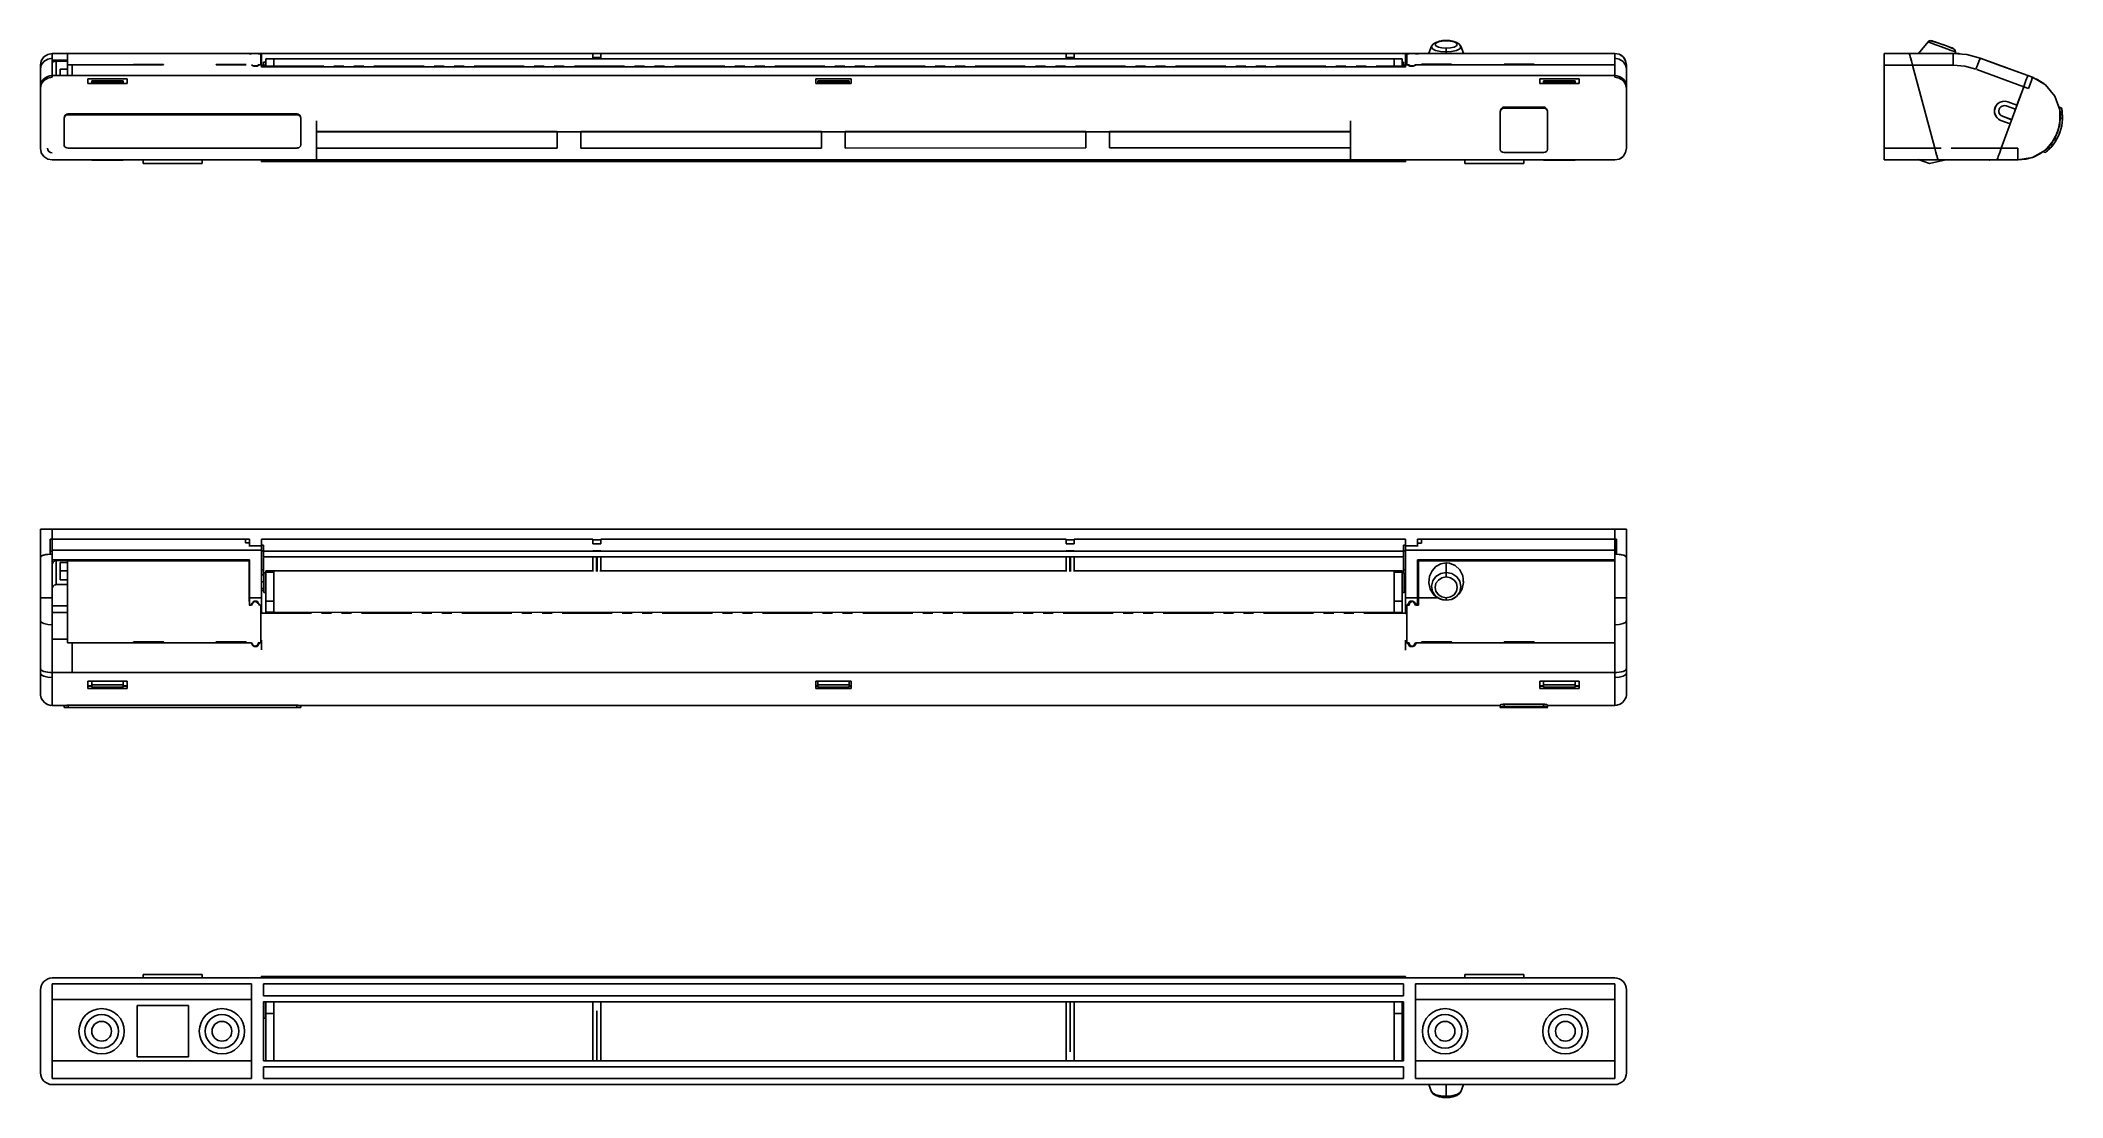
# Model space of a CAD drawing. Extents: x 25 to 282, y 39 to 173.
import ezdxf

# ---------------------------------------------------------------- set-up
doc = ezdxf.new("R2010")
doc.units = 0
doc.header["$MEASUREMENT"] = 0
doc.linetypes.add('PHANTOM', pattern=[12.7, 6.35, -1.27, 1.27, -1.27, 1.27, -1.27])
doc.layers.get('0').update_dxf_attribs({"linetype": 'CONTINUOUS'})

msp = doc.modelspace()

# ---------------------------------------------------------------- linework, layer by layer
at = {"color": 7, "linetype": 'CONTINUOUS'}
for p, q in [((201.76, 172.41), (201.4, 171.51)), ((205.81, 171.51), (205.46, 172.41)), ((264.67, 172.95), (263.45, 171.48)), ((264.7, 172.94), (264.64, 172.96)), ((25.46, 167.28), (25.46, 169.49)), ((26.96, 171.5), (26.96, 171.5)), ((26.96, 170.66), (26.96, 171.5)), ((51.96, 171.5), (26.96, 171.5)), ((26.96, 168.69), (26.96, 170.9)), ((26.96, 170.31), (26.96, 170.66)), ((28.89, 170.66), (26.96, 170.66)), ((26.96, 170.31), (26.96, 168.68)), ((27.96, 169.51), (28.89, 169.51)), ((27.96, 169.51), (27.96, 168.69)), ((27.96, 168.69), (27.96, 169.5)), ((51.89, 171.5), (28.89, 171.5)), ((28.89, 170.06), (28.89, 170.9)), ((28.89, 170.06), (28.89, 168.69)), ((29.46, 168.69), (29.46, 170.06)), ((41.04, 170.11), (37.24, 170.11)), ((37.24, 170.11), (37.24, 170.06)), ((37.24, 170.06), (37.24, 170.11)), ((41.04, 170.06), (37.24, 170.06)), ((41.04, 170.06), (41.04, 170.11)), ((51.54, 170.11), (47.74, 170.11)), ((47.74, 170.06), (47.74, 170.11)), ((51.54, 170.06), (47.74, 170.06)), ((51.89, 171.5), (51.89, 171.5)), ((51.89, 171.5), (51.89, 171.46)), ((52.21, 171.46), (51.89, 171.46)), ((53.46, 171.5), (51.96, 171.5)), ((51.96, 171.46), (52.21, 171.46)), ((52.21, 171.46), (52.44, 171.48)), ((52.21, 170.06), (52.5, 169.89)), ((52.5, 171.49), (52.5, 171.49)), ((52.92, 171.49), (52.5, 171.49)), ((52.5, 169.89), (52.92, 169.89)), ((52.92, 171.49), (53.21, 171.46)), ((52.92, 171.49), (52.92, 171.48)), ((53.21, 170.06), (52.92, 169.89)), ((53.39, 171.46), (53.07, 171.46)), ((53.39, 170.06), (53.07, 170.06)), ((53.21, 171.46), (53.21, 171.46)), ((53.21, 171.46), (53.46, 171.46)), ((53.21, 170.06), (53.46, 170.06)), ((53.39, 171.46), (53.39, 170.9)), ((53.39, 170), (53.39, 171.46)), ((53.39, 170.9), (53.39, 170.06)), ((53.39, 170.06), (53.39, 170.06)), ((53.46, 171.5), (53.46, 171.5)), ((53.46, 171.24), (53.46, 171.5)), ((95.46, 171.5), (53.46, 171.5)), ((53.46, 171.46), (53.46, 169.8)), ((53.46, 170.06), (53.46, 169.74)), ((53.46, 169.8), (53.46, 170.06)), ((198.46, 169.8), (53.46, 169.8)), ((54.02, 170.37), (53.71, 170.37)), ((53.71, 170), (53.71, 170.37)), ((53.71, 170), (53.71, 169.8)), ((55.02, 170.83), (54.02, 170.83)), ((54.02, 169.8), (54.02, 169.88)), ((197.02, 170.83), (55.02, 170.83)), ((95.46, 171.5), (95.46, 171)), ((96.46, 171.5), (95.46, 171.5)), ((95.46, 170.83), (95.46, 171)), ((96.46, 171), (96.46, 171.5)), ((155.46, 171.5), (96.46, 171.5)), ((96.46, 170.83), (96.46, 171)), ((155.46, 171.5), (155.46, 171)), ((156.46, 171.5), (155.46, 171.5)), ((155.46, 170.83), (155.46, 171)), ((156.46, 171), (156.46, 171.5)), ((198.46, 171.5), (156.46, 171.5)), ((156.46, 170.83), (156.46, 171)), ((198.02, 170.83), (197.02, 170.83)), ((198.21, 170.37), (198.02, 170.37)), ((198.02, 169.88), (198.02, 169.8)), ((198.21, 170), (198.21, 170.37)), ((198.21, 169.8), (198.21, 170)), ((198.46, 171.5), (199.96, 171.5)), ((198.71, 171.46), (198.46, 171.46)), ((198.46, 170), (198.46, 171.46)), ((198.46, 169.74), (198.46, 170.07)), ((198.46, 170.07), (198.71, 170.07)), ((198.61, 171.46), (198.93, 171.46)), ((198.61, 170.9), (198.61, 170.07)), ((198.61, 170.07), (198.93, 170.07)), ((198.71, 171.46), (199, 171.49)), ((198.71, 171.46), (198.71, 171.46)), ((198.71, 170.07), (199, 169.89)), ((198.93, 170.07), (198.93, 169.94)), ((199, 171.49), (199, 171.48)), ((199, 171.49), (199.42, 171.49)), ((199, 169.89), (199.42, 169.89)), ((199.42, 171.49), (199.42, 171.49)), ((199.71, 170.07), (199.42, 169.89)), ((199.71, 171.46), (199.47, 171.49)), ((199.96, 171.46), (199.71, 171.46)), ((199.71, 170.07), (224.96, 170.07)), ((199.79, 171.46), (200.11, 171.46)), ((199.79, 170.07), (200.46, 170.07)), ((199.96, 171.5), (199.96, 171.5)), ((199.96, 171.5), (199.96, 171.46)), ((199.96, 171.5), (200.11, 171.5)), ((202.52, 171.5), (200.11, 171.5)), ((200.46, 170.12), (204.26, 170.12)), ((200.46, 170.07), (200.46, 170.12)), ((204.25, 170.07), (204.26, 170.12)), ((204.26, 170.12), (204.26, 170.07)), ((224.96, 171.5), (204.69, 171.5)), ((210.96, 170.12), (214.76, 170.12)), ((210.96, 170.07), (210.96, 170.12)), ((214.75, 170.07), (214.76, 170.12)), ((214.76, 170.12), (214.76, 170.07)), ((214.76, 170.07), (224.96, 170.07)), ((224.96, 171.5), (224.96, 171.5)), ((224.96, 170.07), (224.96, 170.9)), ((224.96, 170.9), (224.96, 170.07)), ((226.46, 170), (226.46, 159.5)), ((226.46, 170), (226.46, 167.53)), ((259.11, 170), (259.11, 171.5)), ((259.11, 171.5), (260.41, 171.5)), ((259.11, 159.5), (259.11, 170)), ((260.41, 171.5), (260.41, 171.48)), ((260.41, 171.48), (262.31, 171.48)), ((262.31, 171.5), (261.79, 171.5)), ((261.79, 171.5), (261.79, 171.5)), ((261.79, 171.5), (262.92, 171.5)), ((263, 171.5), (262.31, 171.5)), ((262.71, 170), (265.52, 159.5)), ((267.84, 171.5), (263, 171.5)), ((263.01, 171.5), (263.01, 171.5)), ((267.84, 171.5), (263.17, 171.5)), ((263.17, 171.5), (263.47, 171.5)), ((268.24, 171.49), (268.24, 171.49)), ((268.75, 171.46), (268.37, 171.48)), ((268.75, 171.46), (268.75, 171.46)), ((268.75, 171.46), (268.75, 171.46)), ((268.76, 171.46), (268.76, 171.46)), ((268.76, 171.46), (268.76, 171.46)), ((277.31, 168.69), (271.26, 170.9)), ((273.41, 170.12), (271.26, 170.9)), ((271.26, 170.9), (273.41, 170.12)), ((271.26, 170.9), (273.55, 170.07)), ((271.26, 170.9), (273.55, 170.06)), ((273.41, 170.12), (273.55, 170.07)), ((273.41, 170.12), (273.41, 170.12)), ((273.55, 170.07), (273.41, 170.12)), ((273.41, 170.12), (273.41, 170.12)), ((273.41, 170.12), (273.41, 170.12)), ((273.41, 170.12), (273.41, 170.12)), ((273.41, 170.11), (273.41, 170.11)), ((273.41, 170.11), (273.41, 170.11)), ((274.45, 169.74), (273.55, 170.07)), ((277.31, 168.7), (273.55, 170.07)), ((273.55, 170.06), (273.55, 170.06)), ((273.55, 170.06), (274.02, 169.89)), ((273.55, 170.06), (274.02, 169.89)), ((273.55, 170.06), (273.55, 170.06)), ((273.55, 170.06), (273.55, 170.06)), ((273.55, 170.06), (273.55, 170.06)), ((273.55, 170.06), (273.55, 170.06)), ((273.95, 169.92), (274.02, 169.89)), ((273.96, 169.91), (274.44, 169.74)), ((274.02, 169.89), (274.02, 169.89)), ((274.02, 169.89), (274.02, 169.89)), ((25.46, 167.06), (25.46, 167.28)), ((26.96, 168.69), (224.96, 168.7)), ((29.46, 168.69), (26.96, 168.69)), ((224.96, 168.7), (29.46, 168.69)), ((31.46, 168.28), (36.46, 168.28)), ((31.46, 167.7), (31.46, 168.28)), ((31.46, 168.28), (31.46, 167.7)), ((36.46, 167.7), (31.46, 167.7)), ((35.96, 168.03), (31.96, 168.03)), ((31.96, 167.86), (31.96, 168.03)), ((31.96, 167.7), (31.96, 167.86)), ((31.96, 167.86), (35.96, 167.86)), ((35.96, 167.86), (35.96, 168.03)), ((35.96, 167.7), (35.96, 168.03)), ((35.96, 167.86), (35.96, 167.7)), ((36.46, 168.28), (36.46, 167.7)), ((123.71, 168.28), (128.21, 168.28)), ((123.71, 167.7), (123.71, 168.28)), ((123.71, 168.28), (123.71, 167.7)), ((128.21, 167.7), (123.71, 167.7)), ((127.96, 168.03), (123.96, 168.03)), ((123.96, 167.86), (123.96, 168.03)), ((123.96, 167.7), (123.96, 167.86)), ((123.96, 167.86), (127.96, 167.86)), ((127.96, 167.86), (127.96, 168.03)), ((127.96, 167.7), (127.96, 168.03)), ((127.96, 167.86), (127.96, 167.7)), ((128.21, 168.28), (128.21, 167.7)), ((215.46, 168.28), (220.46, 168.28)), ((215.46, 167.7), (215.46, 168.28)), ((215.46, 167.7), (215.46, 168.28)), ((220.46, 167.7), (215.46, 167.7)), ((215.96, 168.04), (219.96, 168.04)), ((215.96, 167.86), (215.96, 168.04)), ((215.96, 167.7), (215.96, 167.86)), ((219.96, 167.86), (215.96, 167.86)), ((219.96, 168.04), (219.96, 167.7)), ((219.96, 167.86), (219.96, 168.04)), ((219.96, 167.7), (219.96, 167.86)), ((220.46, 168.28), (220.46, 167.7)), ((226.46, 159.5), (226.46, 167.29)), ((226.46, 167.29), (226.46, 159.5)), ((273.96, 159.5), (276.8, 167.28)), ((276.8, 167.28), (275.94, 164.93)), ((277.31, 168.7), (277.31, 168.69)), ((277.31, 168.7), (277.92, 168.48)), ((277.31, 168.69), (277.31, 168.7)), ((277.31, 168.69), (277.31, 168.69)), ((278.38, 168.28), (279.34, 167.7)), ((278.38, 168.28), (278.38, 168.28)), ((279.34, 167.7), (278.38, 168.28)), ((278.38, 168.28), (279.34, 167.7)), ((278.38, 168.28), (278.38, 168.28)), ((279.34, 167.7), (278.38, 168.28)), ((278.38, 168.28), (279.34, 167.7)), ((278.38, 168.28), (278.38, 168.28)), ((279.34, 167.7), (278.38, 168.28)), ((279.34, 167.7), (279.34, 167.7)), ((279.34, 167.7), (279.34, 167.7)), ((279.34, 167.7), (279.34, 167.7)), ((210.46, 164.11), (210.46, 164.02)), ((210.96, 164.69), (215.96, 164.69)), ((215.96, 164.58), (210.96, 164.58)), ((216.46, 164.11), (216.46, 164.02)), ((274.58, 164.85), (275.75, 164.42)), ((275.94, 164.93), (274.77, 165.36)), ((281.32, 164.69), (281.32, 164.69)), ((281.6, 164.58), (281.32, 164.69)), ((281.32, 164.69), (281.6, 164.58)), ((281.43, 163.82), (281.43, 164.11)), ((281.6, 164.58), (281.6, 164.58)), ((281.69, 164.02), (281.69, 163.73)), ((281.69, 164.02), (281.69, 163.73)), ((28.46, 163.3), (28.46, 163.21)), ((28.96, 163.83), (57.96, 163.83)), ((57.96, 163.74), (28.96, 163.74)), ((58.46, 163.21), (58.46, 163.3)), ((60.46, 161.57), (60.46, 161.59)), ((60.46, 161.59), (90.96, 161.59)), ((60.46, 161.57), (60.46, 159.51)), ((60.46, 161.57), (90.96, 161.57)), ((62.21, 161.59), (62.21, 161.57)), ((62.21, 161.57), (62.21, 161.59)), ((90.96, 161.59), (90.96, 161.57)), ((90.96, 161.57), (93.96, 161.57)), ((90.96, 161.57), (93.96, 161.57)), ((90.96, 161.57), (90.96, 161.57)), ((90.96, 159.51), (90.96, 161.57)), ((93.96, 161.59), (124.46, 161.59)), ((93.96, 161.57), (93.96, 161.59)), ((93.96, 161.57), (93.96, 161.59)), ((93.96, 161.57), (93.96, 159.51)), ((93.96, 161.57), (93.96, 159.51)), ((93.96, 161.57), (93.96, 161.57)), ((93.96, 161.57), (124.46, 161.57)), ((124.46, 161.59), (124.46, 161.57)), ((124.46, 161.57), (127.46, 161.57)), ((124.46, 161.57), (127.46, 161.57)), ((124.46, 161.57), (124.46, 161.57)), ((124.46, 159.51), (124.46, 161.57)), ((127.46, 161.59), (157.96, 161.59)), ((127.46, 161.57), (127.46, 161.59)), ((127.46, 161.57), (127.46, 161.59)), ((127.46, 161.57), (127.46, 159.51)), ((127.46, 161.57), (127.46, 159.51)), ((127.46, 161.57), (127.46, 161.57)), ((157.96, 161.57), (127.46, 161.57)), ((128.96, 161.57), (128.96, 161.59)), ((129.15, 161.59), (129.14, 161.57)), ((131.71, 161.59), (131.71, 161.57)), ((131.71, 161.59), (131.71, 161.57)), ((142.71, 161.59), (142.71, 161.57)), ((142.71, 161.59), (142.71, 161.57)), ((157.96, 161.59), (157.96, 161.57)), ((157.96, 161.57), (160.96, 161.57)), ((157.96, 161.57), (160.96, 161.57)), ((157.96, 161.57), (157.96, 161.57)), ((157.96, 159.52), (157.96, 161.57)), ((160.96, 161.59), (191.46, 161.59)), ((160.96, 161.57), (160.96, 161.59)), ((160.96, 161.57), (160.96, 161.59)), ((160.96, 161.57), (160.96, 159.52)), ((160.96, 161.57), (160.96, 159.52)), ((160.96, 161.57), (160.96, 161.57)), ((191.46, 161.57), (160.96, 161.57)), ((275.08, 162.58), (273.91, 163.01)), ((273.91, 163.01), (275.08, 162.58)), ((275.08, 162.58), (273.96, 159.5)), ((275.27, 163.1), (274.1, 163.53)), ((275.27, 163.1), (274.1, 163.53)), ((274.1, 163.53), (275.18, 163.14)), ((275.27, 163.11), (274.1, 163.53)), ((275.18, 163.14), (275.18, 163.14)), ((275.18, 163.14), (275.27, 163.11)), ((275.18, 163.14), (275.18, 163.14)), ((281.45, 163.83), (281.45, 163.83)), ((281.71, 163.74), (281.45, 163.83)), ((281.45, 163.83), (281.71, 163.74)), ((281.71, 163.74), (281.71, 163.74)), ((28.96, 159.51), (57.96, 159.51)), ((58.46, 160.01), (58.46, 159.92)), ((60.46, 159.51), (60.46, 158.99)), ((60.46, 159.51), (90.96, 159.51)), ((93.96, 159.51), (124.46, 159.51)), ((127.46, 159.51), (157.96, 159.52)), ((160.96, 159.52), (191.46, 159.52)), ((210.96, 158.95), (215.96, 158.95)), ((216.46, 159.42), (216.46, 159.32)), ((259.11, 158), (259.11, 159.5)), ((279.55, 158.95), (279.27, 159.05)), ((279.78, 159.48), (279.91, 159.63)), ((279.78, 159.48), (279.78, 159.48)), ((279.79, 159.48), (279.79, 159.48)), ((279.79, 159.48), (279.79, 159.48)), ((279.91, 159.61), (280.17, 159.51)), ((279.96, 159.3), (279.96, 159.3)), ((280.15, 159.53), (279.98, 159.32)), ((280.15, 159.53), (279.98, 159.32)), ((280.17, 159.51), (280.17, 159.51)), ((26.96, 158), (27.21, 158)), ((26.96, 158), (26.96, 158)), ((27.21, 158), (26.96, 158)), ((26.96, 158), (31.96, 158)), ((27.21, 158), (31.43, 158)), ((27.21, 158), (60.46, 158)), ((31.96, 158), (27.21, 158)), ((27.21, 158), (27.21, 158)), ((31.46, 158), (31.46, 158)), ((31.46, 158), (31.96, 158)), ((31.46, 158), (36.46, 158)), ((35.96, 157.96), (31.96, 157.96)), ((35.96, 157.96), (35.96, 158)), ((35.96, 157.96), (35.96, 158)), ((215.96, 158), (35.96, 158)), ((35.96, 158), (36.46, 158)), ((35.96, 158), (38.46, 158)), ((36.46, 158), (36.46, 158)), ((36.48, 158), (60.46, 158)), ((38.46, 157.54), (38.46, 158)), ((45.96, 157.54), (38.46, 157.54)), ((45.96, 158), (45.96, 158)), ((45.96, 158), (45.96, 157.54)), ((45.96, 158), (45.96, 157.54)), ((45.96, 158), (51.96, 158)), ((51.96, 158), (51.96, 158)), ((51.96, 158), (53.46, 158)), ((51.96, 158), (51.96, 158)), ((53.46, 158), (53.46, 158)), ((53.46, 157.79), (198.46, 157.79)), ((191.46, 158), (60.46, 158)), ((60.46, 158), (60.46, 158)), ((60.46, 158), (191.46, 158)), ((191.46, 158), (215.46, 158)), ((191.46, 158), (224.71, 158)), ((191.46, 158), (191.46, 158)), ((198.46, 158), (198.46, 158)), ((198.46, 158), (198.46, 158)), ((198.46, 158), (198.46, 157.84)), ((198.46, 158), (199.96, 158)), ((199.96, 158), (199.96, 158)), ((199.96, 158), (199.96, 158)), ((199.96, 158), (205.96, 158)), ((213.46, 158), (205.96, 158)), ((205.96, 157.54), (205.96, 158)), ((205.96, 157.54), (213.46, 157.54)), ((213.46, 158), (213.46, 158)), ((213.46, 158), (213.46, 157.54)), ((213.46, 157.54), (213.46, 158)), ((213.46, 158), (215.96, 158)), ((215.46, 158), (215.96, 158)), ((220.46, 158), (215.46, 158)), ((215.46, 158), (215.46, 158)), ((215.96, 157.96), (219.96, 157.96)), ((219.96, 158), (219.96, 157.96)), ((219.96, 157.96), (219.96, 158)), ((224.71, 158), (219.96, 158)), ((219.96, 158), (220.46, 158)), ((219.96, 158), (224.96, 158)), ((220.46, 158), (224.96, 158)), ((220.46, 158), (220.46, 158)), ((224.96, 158), (224.71, 158)), ((224.71, 158), (224.96, 158)), ((224.71, 158), (224.71, 158)), ((224.96, 158), (224.71, 158)), ((224.96, 158), (224.96, 158)), ((263.22, 158), (259.11, 158)), ((265.92, 158.02), (263.22, 158.02)), ((263.22, 158.02), (263.22, 158)), ((263.43, 158.05), (264.84, 157.54)), ((264.84, 157.54), (266.94, 158)), ((265.41, 158), (265.92, 158)), ((265.92, 158), (270.22, 158)), ((270.22, 158), (273.42, 158)), ((270.22, 158), (270.22, 158)), ((272.34, 158), (272.44, 157.96)), ((272.44, 157.96), (272.53, 158)), ((273.42, 158), (276.07, 158)), ((25.46, 107.67), (25.46, 111.26)), ((25.46, 111.26), (26.96, 111.26)), ((26.96, 111.26), (224.96, 111.26)), ((224.96, 111.26), (226.46, 111.26)), ((226.46, 111.26), (226.46, 107.67)), ((25.46, 107.67), (25.46, 102.54)), ((26.96, 109.97), (26.71, 109.97)), ((26.71, 109.97), (26.71, 108.07)), ((26.71, 108.47), (26.96, 108.47)), ((26.96, 108.59), (26.96, 109.97)), ((51.96, 109.97), (26.96, 109.97)), ((26.96, 108.07), (26.96, 108.59)), ((53.46, 108.59), (26.96, 108.59)), ((51.46, 109.97), (51.46, 109.49)), ((51.46, 109.97), (51.46, 109.49)), ((51.96, 109.49), (51.46, 109.49)), ((51.96, 109.11), (51.96, 109.97)), ((53.46, 109.11), (51.96, 109.11)), ((51.96, 109.04), (51.96, 109.11)), ((95.46, 109.97), (53.46, 109.97)), ((53.46, 109.97), (53.46, 109.11)), ((53.46, 109.02), (53.46, 109.49)), ((53.46, 109.11), (53.46, 108.51)), ((53.46, 109.04), (53.46, 108.59)), ((53.46, 108.59), (53.46, 102.54)), ((53.46, 108.51), (53.71, 108.51)), ((53.71, 108.69), (53.71, 109.22)), ((53.71, 108.47), (53.71, 108.69)), ((53.71, 107.72), (53.71, 108.47)), ((95.46, 108.47), (53.71, 108.47)), ((198.21, 107.72), (53.71, 107.72)), ((95.46, 109.87), (95.46, 109.97)), ((95.46, 109.87), (95.46, 109.37)), ((95.46, 109.37), (96.46, 109.37)), ((96.46, 108.5), (95.46, 108.5)), ((95.46, 108.5), (95.46, 108.47)), ((96.46, 108.47), (95.46, 108.47)), ((95.46, 107.72), (95.46, 105.99)), ((155.46, 109.97), (96.46, 109.97)), ((96.46, 109.87), (96.46, 109.97)), ((96.46, 109.37), (96.46, 109.87)), ((96.46, 108.47), (96.46, 108.5)), ((155.46, 108.47), (96.46, 108.47)), ((96.46, 105.99), (96.46, 107.72)), ((155.46, 109.87), (155.46, 109.97)), ((155.46, 109.87), (155.46, 109.37)), ((155.46, 109.37), (156.46, 109.37)), ((156.46, 108.5), (155.46, 108.5)), ((155.46, 108.47), (155.46, 108.5)), ((156.46, 108.47), (155.46, 108.47)), ((155.46, 107.72), (155.46, 105.99)), ((156.46, 109.87), (156.46, 109.97)), ((198.46, 109.97), (156.46, 109.97)), ((156.46, 109.37), (156.46, 109.87)), ((156.46, 108.5), (156.46, 108.47)), ((198.21, 108.47), (156.46, 108.47)), ((156.46, 107.72), (156.46, 105.99)), ((198.21, 108.69), (198.21, 109.22)), ((198.21, 108.47), (198.21, 108.69)), ((198.46, 108.51), (198.21, 108.51)), ((198.21, 107.72), (198.21, 108.47)), ((198.46, 109.11), (198.46, 109.97)), ((198.46, 108.59), (198.46, 109.48)), ((198.46, 109.11), (198.46, 109.04)), ((199.96, 109.11), (198.46, 109.11)), ((198.46, 108.59), (224.96, 108.59)), ((198.46, 102.54), (198.46, 108.59)), ((199.96, 109.97), (199.96, 109.11)), ((224.96, 109.97), (199.96, 109.97)), ((199.96, 109.48), (200.46, 109.48)), ((199.96, 109.04), (199.96, 109.11)), ((200.46, 109.97), (200.46, 109.48)), ((224.96, 108.59), (224.96, 109.97)), ((224.96, 109.97), (225.21, 109.97)), ((224.96, 109.06), (224.96, 108.88)), ((224.96, 108.07), (224.96, 108.59)), ((224.96, 108.47), (225.21, 108.47)), ((225.21, 109.97), (225.21, 108.07)), ((226.46, 102.54), (226.46, 107.67)), ((226.46, 107.67), (226.46, 104.85)), ((26.96, 102.54), (26.96, 107.38)), ((26.96, 106.72), (26.96, 107.38)), ((51.96, 107.37), (26.96, 107.38)), ((26.96, 106.72), (26.96, 103.69)), ((27.96, 107.02), (28.89, 107.02)), ((27.96, 107.02), (27.96, 104.81)), ((27.96, 105.96), (27.96, 107.02)), ((27.96, 105.96), (27.96, 104.81)), ((28.89, 105.96), (27.96, 105.96)), ((28.89, 107.21), (28.89, 107.38)), ((51.89, 107.21), (28.89, 107.21)), ((28.89, 102.54), (28.89, 107.21)), ((51.89, 107.21), (51.89, 107.37)), ((51.89, 107.37), (51.89, 105.83)), ((51.89, 102.54), (51.89, 107.21)), ((51.96, 106.74), (51.89, 106.74)), ((51.96, 105.96), (51.89, 105.96)), ((51.96, 105.45), (51.89, 105.45)), ((51.96, 102.54), (51.96, 107.37)), ((53.46, 106.09), (53.71, 106.09)), ((53.77, 105.45), (53.46, 105.45)), ((53.71, 106.29), (53.71, 107.63)), ((53.71, 106.29), (53.71, 105.45)), ((54.02, 105.7), (53.77, 105.7)), ((55.02, 105.95), (54.02, 105.95)), ((54.02, 102.14), (54.02, 105.81)), ((95.55, 105.95), (55.02, 105.95)), ((55.02, 102.14), (55.02, 105.81)), ((55.02, 105.81), (55.02, 102.14)), ((155.55, 105.95), (96.36, 105.95)), ((197.02, 105.95), (156.36, 105.95)), ((198.02, 105.95), (197.02, 105.95)), ((197.02, 102.13), (197.02, 105.81)), ((197.02, 102.13), (197.02, 105.81)), ((198.02, 105.81), (198.02, 102.14)), ((198.27, 105.7), (198.02, 105.7)), ((198.21, 106.29), (198.21, 107.63)), ((198.21, 105.7), (198.21, 106.29)), ((198.21, 106.09), (198.46, 106.09)), ((198.46, 105.45), (198.27, 105.45)), ((199.96, 107.37), (224.96, 107.37)), ((199.96, 102.54), (199.96, 107.37)), ((199.96, 106.74), (199.96, 107.37)), ((199.96, 105.87), (199.96, 106.74)), ((199.96, 106.74), (200.11, 106.74)), ((199.96, 105.87), (199.96, 105.3)), ((200.11, 105.87), (199.96, 105.87)), ((200.11, 105.3), (199.96, 105.3)), ((200.11, 107.21), (200.11, 107.37)), ((224.96, 107.21), (200.11, 107.21)), ((200.11, 102.54), (200.11, 107.21)), ((224.96, 102.54), (224.96, 107.37)), ((224.96, 107.21), (224.96, 102.54)), ((26.96, 103.69), (26.96, 101.52)), ((28.89, 104.21), (27.46, 104.21)), ((27.96, 104.81), (28.89, 104.81)), ((51.89, 104.55), (51.96, 104.55)), ((51.89, 104.31), (51.89, 102.07)), ((53.46, 104.55), (53.77, 104.55)), ((53.46, 101.62), (53.46, 104.31)), ((53.77, 103.73), (53.46, 103.73)), ((53.46, 103.63), (53.46, 103.41)), ((53.46, 103.41), (53.46, 103.47)), ((53.46, 103.45), (53.77, 103.45)), ((53.77, 103.2), (54.02, 103.2)), ((198.02, 100.73), (198.03, 103)), ((198.03, 103.2), (198.28, 103.2)), ((198.27, 103.73), (198.27, 104.55)), ((198.27, 104.55), (198.46, 104.55)), ((198.46, 103.73), (198.27, 103.73)), ((198.28, 103.45), (198.46, 103.45)), ((199.96, 104.55), (200.11, 104.55)), ((199.96, 101.62), (199.96, 104.31)), ((226.46, 96.41), (226.46, 104.85)), ((26.96, 101.52), (26.96, 100.68)), ((26.96, 101.52), (28.89, 101.52)), ((26.96, 100.68), (26.96, 97.29)), ((28.89, 100.68), (26.96, 100.68)), ((52.21, 101.62), (51.89, 101.62)), ((51.96, 101.62), (52.21, 101.62)), ((52.21, 101.62), (52.5, 102.14)), ((52.21, 101.62), (52.21, 101.62)), ((52.92, 102.14), (52.5, 102.14)), ((52.92, 102.14), (53.21, 101.62)), ((53.21, 101.62), (53.46, 101.62)), ((53.39, 101.62), (53.21, 101.62)), ((53.39, 101.62), (53.39, 99.12)), ((53.46, 101.44), (53.39, 101.44)), ((53.39, 100.55), (53.39, 101.44)), ((53.39, 101.44), (53.39, 101.44)), ((53.39, 100.55), (53.46, 100.55)), ((53.39, 96.83), (53.39, 100.55)), ((53.46, 101.44), (53.46, 100.55)), ((53.46, 100.55), (53.46, 100.59)), ((54.02, 100.71), (55.02, 100.71)), ((55.02, 100.71), (197.02, 100.7)), ((197.02, 100.7), (198.02, 100.71)), ((198.71, 101.62), (198.46, 101.62)), ((198.61, 101.44), (198.46, 101.44)), ((198.46, 100.54), (198.46, 101.44)), ((198.46, 100.54), (198.61, 100.54)), ((198.61, 101.62), (198.93, 101.62)), ((198.61, 101.62), (198.61, 101.62)), ((198.71, 101.62), (199, 102.13)), ((198.93, 101.62), (198.93, 102.01)), ((199, 102.13), (199.42, 102.13)), ((199.71, 101.62), (199.42, 102.13)), ((199.96, 101.62), (199.71, 101.62)), ((199.79, 101.62), (200.11, 101.62)), ((199.79, 101.62), (199.79, 101.62)), ((25.46, 93.58), (25.46, 99.63)), ((26.96, 93.07), (26.96, 99.12)), ((28.89, 96.83), (28.89, 99.12)), ((53.39, 99.12), (53.39, 96.83)), ((198.61, 99.12), (198.61, 96.83)), ((224.96, 96.83), (224.96, 99.12)), ((224.96, 99.12), (224.96, 96.83)), ((26.96, 97.29), (26.96, 93.07)), ((28.89, 97.29), (26.96, 97.29)), ((37.24, 96.83), (28.89, 96.83)), ((29.46, 93.07), (29.46, 96.83)), ((41.04, 96.97), (37.24, 96.97)), ((37.24, 96.97), (37.24, 96.83)), ((37.26, 96.97), (37.24, 96.83)), ((41.04, 96.83), (37.24, 96.83)), ((41.04, 96.83), (41.02, 96.97)), ((41.04, 96.83), (41.04, 96.97)), ((47.74, 96.83), (41.04, 96.83)), ((51.54, 96.97), (47.74, 96.97)), ((47.74, 96.97), (47.74, 96.83)), ((47.76, 96.97), (47.74, 96.83)), ((51.54, 96.83), (47.74, 96.83)), ((51.54, 96.83), (51.54, 96.97)), ((52.21, 96.83), (51.54, 96.83)), ((52.21, 96.83), (52.5, 96.36)), ((52.5, 96.36), (52.5, 96.45)), ((52.5, 96.36), (52.92, 96.36)), ((53.21, 96.83), (52.92, 96.36)), ((53.39, 96.83), (53.07, 96.83)), ((53.21, 96.83), (53.21, 96.83)), ((53.21, 96.83), (53.46, 96.83)), ((53.46, 97.2), (53.46, 96.83)), ((53.46, 96.83), (53.46, 95.94)), ((198.46, 96.83), (198.46, 97.2)), ((198.46, 96.83), (198.71, 96.83)), ((198.46, 95.93), (198.46, 96.83)), ((198.61, 96.83), (198.93, 96.83)), ((198.71, 96.83), (199, 96.36)), ((198.71, 96.83), (198.71, 96.83)), ((199, 96.36), (199, 96.61)), ((199, 96.36), (199.42, 96.36)), ((199.71, 96.83), (199.42, 96.36)), ((199.42, 96.36), (199.42, 96.43)), ((199.71, 96.83), (224.96, 96.83)), ((199.79, 96.83), (200.46, 96.83)), ((200.46, 96.97), (204.26, 96.97)), ((200.46, 96.83), (200.46, 96.97)), ((200.46, 96.83), (200.48, 96.97)), ((204.24, 96.97), (204.26, 96.83)), ((204.26, 96.97), (204.26, 96.83)), ((210.96, 96.97), (214.76, 96.97)), ((210.96, 96.83), (210.96, 96.97)), ((214.74, 96.97), (214.76, 96.83)), ((214.76, 96.97), (214.76, 96.83)), ((214.76, 96.83), (224.96, 96.83)), ((226.46, 96.41), (226.46, 93.58)), ((226.46, 93.58), (226.46, 96.41)), ((226.46, 94.31), (226.46, 96.41)), ((25.46, 92.98), (25.46, 93.58)), ((29.46, 93.07), (26.96, 93.07)), ((26.96, 93.07), (224.96, 93.07)), ((224.96, 93.07), (29.46, 93.07)), ((31.46, 92), (36.46, 92)), ((31.46, 91.04), (31.46, 92)), ((31.46, 92), (31.46, 91.37)), ((31.96, 91.39), (31.46, 91.39)), ((31.46, 91.37), (31.46, 91.04)), ((31.46, 91.37), (31.96, 91.37)), ((36.46, 91.04), (31.46, 91.04)), ((31.96, 91.98), (31.96, 92)), ((35.96, 91.98), (31.96, 91.98)), ((31.96, 91.51), (31.96, 91.98)), ((31.96, 91.51), (35.96, 91.51)), ((31.96, 91.21), (31.96, 91.51)), ((35.96, 91.21), (31.96, 91.21)), ((35.96, 91.39), (35.96, 92)), ((35.96, 92), (35.96, 91.98)), ((35.96, 91.51), (35.96, 91.98)), ((35.96, 91.51), (35.96, 91.21)), ((35.96, 91.39), (35.96, 91.21)), ((36.46, 91.39), (35.96, 91.39)), ((35.96, 91.37), (36.46, 91.37)), ((36.46, 92), (36.46, 91.04)), ((123.71, 92), (128.21, 92)), ((123.71, 91.04), (123.71, 92)), ((123.71, 92), (123.71, 91.36)), ((123.96, 91.39), (123.71, 91.39)), ((123.71, 91.36), (123.71, 91.04)), ((123.71, 91.36), (123.96, 91.36)), ((128.21, 91.04), (123.71, 91.04)), ((123.96, 91.98), (123.96, 92)), ((127.96, 91.98), (123.96, 91.98)), ((123.96, 91.51), (123.96, 91.98)), ((123.96, 91.51), (127.96, 91.51)), ((123.96, 91.21), (123.96, 91.51)), ((127.96, 91.21), (123.96, 91.21)), ((127.96, 92), (127.96, 91.98)), ((127.96, 91.39), (127.96, 92)), ((127.96, 91.51), (127.96, 91.98)), ((127.96, 91.51), (127.96, 91.21)), ((127.96, 91.39), (127.96, 91.21)), ((128.21, 91.39), (127.96, 91.39)), ((127.96, 91.36), (128.21, 91.36)), ((128.21, 92), (128.21, 91.04)), ((215.46, 91.99), (220.46, 91.99)), ((215.46, 91.04), (215.46, 91.99)), ((215.46, 91.99), (215.46, 91.36)), ((215.96, 91.39), (215.46, 91.39)), ((215.46, 91.36), (215.46, 91.04)), ((215.46, 91.36), (215.96, 91.36)), ((220.46, 91.04), (215.46, 91.04)), ((215.96, 91.99), (215.96, 91.98)), ((215.96, 91.51), (215.96, 91.98)), ((215.96, 91.98), (219.96, 91.98)), ((219.96, 91.51), (215.96, 91.51)), ((215.96, 91.21), (215.96, 91.51)), ((215.96, 91.21), (219.96, 91.21)), ((219.96, 91.98), (219.96, 91.99)), ((219.96, 91.39), (219.96, 91.99)), ((219.96, 91.51), (219.96, 91.98)), ((219.96, 91.21), (219.96, 91.51)), ((219.96, 91.21), (219.96, 91.39)), ((220.46, 91.39), (219.96, 91.39)), ((219.96, 91.36), (220.46, 91.36)), ((220.46, 91.99), (220.46, 91.04)), ((26.96, 88.91), (28.48, 88.91)), ((28.46, 88.91), (28.46, 88.67)), ((28.49, 88.66), (58.42, 88.66)), ((28.96, 88.93), (57.96, 88.93)), ((57.96, 88.67), (28.96, 88.67)), ((58.44, 88.91), (210.46, 88.91)), ((58.46, 88.66), (58.46, 88.91)), ((210.42, 88.66), (216.5, 88.66)), ((210.46, 88.95), (210.46, 88.69)), ((210.96, 89.06), (215.96, 89.06)), ((215.96, 88.78), (210.96, 88.78)), ((216.46, 88.95), (216.46, 88.95)), ((216.46, 88.95), (216.46, 88.69)), ((216.46, 88.91), (224.96, 88.91)), ((224.96, 54.39), (26.96, 54.39)), ((31.96, 54.39), (31.96, 54.43)), ((31.96, 54.43), (31.96, 54.39)), ((35.96, 54.43), (31.96, 54.43)), ((35.96, 54.43), (35.96, 54.39)), ((38.46, 54.85), (38.46, 54.39)), ((38.46, 54.39), (38.46, 54.85)), ((45.96, 54.85), (38.46, 54.85)), ((45.96, 54.39), (45.96, 54.85)), ((198.46, 54.6), (53.46, 54.6)), ((205.96, 54.85), (205.96, 54.39)), ((205.96, 54.39), (205.96, 54.85)), ((205.96, 54.85), (213.46, 54.85)), ((213.46, 54.39), (213.46, 54.85)), ((215.96, 54.42), (215.96, 54.39)), ((215.96, 54.39), (215.96, 54.42)), ((215.96, 54.42), (219.96, 54.42)), ((219.96, 54.39), (219.96, 54.42)), ((25.46, 42.39), (25.46, 52.89)), ((25.46, 49.8), (25.46, 52.89)), ((25.46, 52.89), (25.46, 45.1)), ((25.46, 52.89), (25.46, 42.39)), ((26.96, 53.64), (52.21, 53.64)), ((26.96, 41.64), (26.96, 53.64)), ((52.21, 51.65), (26.96, 51.65)), ((52.21, 53.64), (52.21, 41.64)), ((53.71, 53.64), (198.21, 53.64)), ((53.71, 52.14), (53.71, 53.64)), ((198.21, 52.14), (53.71, 52.14)), ((53.71, 51.39), (95.96, 51.39)), ((53.71, 43.89), (53.71, 51.39)), ((53.77, 51.39), (53.77, 51.23)), ((95.46, 51.39), (95.46, 43.89)), ((95.96, 51.39), (155.96, 51.39)), ((96.46, 51.39), (96.46, 43.89)), ((155.46, 51.39), (155.46, 43.89)), ((155.96, 51.39), (198.21, 51.39)), ((156.46, 43.89), (156.46, 51.39)), ((198.21, 53.64), (198.21, 52.14)), ((198.21, 43.89), (198.21, 51.38)), ((199.71, 41.64), (199.71, 53.64)), ((199.71, 53.64), (224.96, 53.64)), ((199.71, 51.65), (224.96, 51.65)), ((224.96, 53.64), (224.96, 41.64)), ((226.46, 42.39), (226.46, 52.89)), ((25.46, 49.8), (25.46, 49.38)), ((37.71, 44.39), (37.71, 50.89)), ((44.21, 50.89), (37.71, 50.89)), ((44.21, 44.39), (44.21, 50.89)), ((53.71, 51.23), (53.77, 51.23)), ((53.71, 49.54), (53.77, 49.54)), ((53.77, 49.29), (54.02, 49.29)), ((54.02, 43.89), (54.02, 49.9)), ((54.02, 49.29), (54.02, 43.89)), ((55.02, 43.89), (55.02, 49.9)), ((55.02, 49.9), (55.02, 43.92)), ((197.02, 51.05), (197.02, 51.05)), ((197.02, 43.89), (197.02, 49.9)), ((197.02, 43.92), (197.02, 49.9)), ((198.02, 49.9), (198.02, 43.89)), ((198.02, 49.28), (198.27, 49.28)), ((198.02, 43.89), (198.03, 49.28)), ((25.46, 45.1), (25.46, 47.45)), ((25.46, 47.45), (25.46, 47.03)), ((25.46, 47.45), (25.46, 47.45)), ((25.46, 45.32), (25.46, 45.1)), ((25.46, 45.1), (25.46, 42.9)), ((26.96, 43.88), (52.21, 43.88)), ((37.71, 44.39), (44.21, 44.39)), ((95.96, 43.89), (53.71, 43.89)), ((155.95, 43.89), (95.96, 43.89)), ((198.21, 43.89), (155.96, 43.89)), ((224.96, 43.88), (199.71, 43.88)), ((52.21, 41.64), (26.96, 41.64)), ((53.71, 43.14), (198.21, 43.14)), ((53.71, 41.64), (53.71, 43.14)), ((198.21, 41.64), (53.71, 41.64)), ((198.21, 43.14), (198.21, 41.64)), ((224.96, 41.64), (199.71, 41.64)), ((26.96, 40.89), (26.96, 40.89)), ((26.96, 40.89), (26.96, 40.89)), ((53.46, 40.89), (26.96, 40.89)), ((51.96, 40.89), (26.96, 40.89)), ((26.96, 40.89), (26.96, 40.89)), ((26.96, 40.89), (224.96, 40.89)), ((51.96, 40.89), (51.96, 40.89)), ((53.46, 40.89), (51.96, 40.89)), ((53.46, 40.89), (53.46, 40.89)), ((53.46, 40.89), (53.46, 40.89)), ((198.46, 40.89), (198.46, 40.89)), ((198.46, 40.89), (224.96, 40.89)), ((198.46, 40.89), (199.96, 40.89)), ((199.96, 40.89), (224.96, 40.89)), ((199.96, 40.89), (199.96, 40.89)), ((201.4, 40.88), (201.76, 39.98)), ((205.46, 39.98), (205.81, 40.88)), ((224.96, 40.89), (224.96, 40.89))]:
    msp.add_line(p, q, dxfattribs=at)
at = {"color": 7, "linetype": 'PHANTOM'}
for p, q in [((203.61, 171.68), (203.61, 172.15)), ((27.46, 168.69), (27.46, 170.52)), ((53.71, 170), (53.46, 170)), ((54.02, 170), (53.71, 170)), ((54.02, 169.88), (55.02, 169.88)), ((55.02, 169.88), (197.02, 169.88)), ((95.46, 171), (96.46, 171)), ((155.46, 171), (156.46, 171)), ((197.02, 169.88), (198.02, 169.88)), ((198.21, 170), (198.02, 170)), ((198.46, 170), (198.21, 170)), ((199.36, 169.92), (199.36, 169.89)), ((203.61, 171.5), (203.61, 171.68)), ((224.96, 168.7), (224.96, 170.07)), ((226.46, 170), (226.46, 170)), ((226.46, 167.29), (226.46, 169.49)), ((262.71, 170), (259.11, 170)), ((262.71, 170), (267.84, 170)), ((267.84, 171.5), (267.84, 171.5)), ((267.84, 171.5), (267.84, 171.5)), ((267.84, 171.5), (267.84, 171.5)), ((268.15, 171.5), (268.15, 171.68)), ((276.8, 167.28), (270.75, 169.49)), ((271.26, 170.9), (271.26, 170.9)), ((271.26, 170.9), (271.26, 170.9)), ((274.44, 169.74), (274.45, 169.74)), ((26.96, 168.47), (26.96, 168.69)), ((224.96, 168.7), (224.96, 168.48)), ((226.46, 167.07), (226.46, 167.29)), ((277.4, 167.06), (276.8, 167.28)), ((277.92, 168.47), (277.31, 168.69)), ((277.92, 168.48), (277.92, 168.47)), ((210.96, 164.58), (210.96, 164.69)), ((215.96, 164.69), (215.96, 164.58)), ((281.43, 164.11), (281.69, 164.02)), ((28.96, 163.74), (28.96, 163.83)), ((57.96, 163.83), (57.96, 163.74)), ((129.18, 161.57), (129.18, 161.59)), ((129.72, 161.59), (129.72, 161.57)), ((131.21, 161.57), (131.21, 161.59)), ((273.91, 163.01), (273.91, 163.01)), ((274.1, 163.53), (274.1, 163.53)), ((274.1, 163.53), (274.1, 163.53)), ((281.47, 163.3), (281.71, 163.21)), ((226.46, 159.5), (226.46, 159.5)), ((226.46, 159.5), (226.46, 159.5)), ((265.52, 159.5), (259.11, 159.5)), ((273.96, 159.5), (265.52, 159.5)), ((276.07, 159.5), (273.96, 159.5)), ((279.77, 159.4), (279.98, 159.32)), ((280.27, 160.01), (280.52, 159.92)), ((26.96, 158), (26.96, 158)), ((60.46, 158), (191.46, 158)), ((224.96, 158), (224.96, 158)), ((224.96, 158), (224.96, 158)), ((26.96, 111.26), (26.96, 109.97)), ((224.96, 111.26), (224.96, 109.97)), ((26.96, 107.38), (26.96, 108.07)), ((53.46, 109.22), (53.71, 109.22)), ((96.46, 109.87), (95.46, 109.87)), ((95.91, 105.89), (95.91, 107.72)), ((96.01, 107.72), (96.01, 105.89)), ((156.46, 109.87), (155.46, 109.87)), ((155.91, 105.89), (155.91, 107.72)), ((156.01, 107.72), (156.01, 105.89)), ((198.21, 109.22), (198.46, 109.22)), ((224.96, 107.37), (224.96, 108.07)), ((27.46, 104.21), (27.46, 107.29)), ((54.02, 105.81), (55.02, 105.81)), ((197.02, 105.81), (198.02, 105.81)), ((203.61, 105.74), (203.61, 106.97)), ((53.46, 102.54), (51.96, 102.54)), ((198.46, 102.54), (199.96, 102.54)), ((202.52, 102.54), (200.11, 102.54)), ((203.61, 102.23), (203.61, 102.56)), ((53.46, 100.59), (198.46, 100.58)), ((55.02, 102.14), (54.02, 102.14)), ((198.02, 102.14), (197.02, 102.13)), ((203.61, 102.23), (203.61, 102.23)), ((226.46, 93.58), (226.46, 99.63)), ((224.96, 93.07), (224.96, 96.83)), ((26.96, 92.46), (26.96, 93.07)), ((224.96, 93.07), (224.96, 92.46)), ((226.46, 92.97), (226.46, 93.58)), ((28.96, 88.67), (28.96, 88.93)), ((57.96, 88.93), (57.96, 88.67)), ((210.96, 88.78), (210.96, 89.06)), ((215.96, 89.06), (215.96, 88.78)), ((25.46, 52.89), (25.46, 52.89)), ((95.95, 43.89), (95.95, 51.39)), ((155.95, 51.39), (155.95, 43.89)), ((54.02, 49.9), (55.02, 49.9)), ((197.02, 49.9), (198.02, 49.9)), ((25.46, 47.03), (25.46, 47.03)), ((25.46, 42.39), (25.46, 42.39)), ((26.96, 40.89), (26.96, 40.89)), ((203.61, 39.43), (203.61, 40.89)), ((224.96, 40.89), (224.96, 40.89))]:
    msp.add_line(p, q, dxfattribs=at)
at = {"color": 5, "linetype": 'CONTINUOUS'}
msp.add_line((205.78, 104.72), (205.78, 104.61), dxfattribs=at)
at = {"color": 7, "linetype": 'PHANTOM', "flags": 128}
for points in [[(203.61, 171.68), (202.89, 171.73), (202.27, 171.87), (201.87, 172.08), (201.74, 172.33), (201.79, 172.41)], [(203.61, 172.15), (203.07, 172.19), (202.62, 172.29), (202.31, 172.45), (202.21, 172.63), (202.31, 172.81), (202.62, 172.97), (203.07, 173.07), (203.61, 173.11)], [(203.61, 172.15), (204.14, 172.19), (204.6, 172.29), (204.9, 172.45), (205.01, 172.63), (204.9, 172.81), (204.6, 172.97), (204.14, 173.07), (203.61, 173.11)], [(205.43, 172.41), (205.48, 172.31), (205.32, 172.06), (204.9, 171.86), (204.3, 171.73), (203.61, 171.68)], [(265.19, 173.11), (265.03, 173.14), (264.85, 173.11), (264.73, 173.05), (264.64, 172.96)], [(268.15, 171.68), (268.02, 171.73), (267.62, 171.87), (267.05, 172.08), (266.36, 172.33), (265.68, 172.58), (265.13, 172.78), (264.76, 172.92), (264.7, 172.94)], [(267.82, 172.15), (267.72, 172.19), (267.44, 172.29), (267.01, 172.45), (266.51, 172.63), (266, 172.81), (265.58, 172.97), (265.29, 173.07), (265.19, 173.11)], [(267.82, 172.15), (267.72, 172.19), (267.44, 172.29), (267.01, 172.45), (266.51, 172.63)], [(268.15, 171.68), (268.12, 171.85), (268.04, 172), (267.94, 172.09), (267.82, 172.15)], [(26.96, 170.9), (26.38, 170.79), (25.9, 170.48), (25.57, 170.03), (25.46, 169.49)], [(226.46, 170), (226.34, 170.58), (226.02, 171.06), (225.53, 171.39), (224.96, 171.5)], [(224.96, 170.9), (225.53, 170.79), (226.02, 170.49), (226.34, 170.03), (226.46, 169.49)], [(267.84, 170), (267.84, 170.57), (267.84, 171.06), (267.84, 171.38), (267.84, 171.5)], [(270.75, 169.49), (269.32, 169.87), (267.84, 170)], [(271.26, 170.9), (271.22, 170.79), (271.11, 170.48), (270.94, 170.03), (270.75, 169.49)], [(25.46, 167.06), (25.57, 167.6), (25.9, 168.06), (26.38, 168.37), (26.96, 168.47)], [(226.46, 167.07), (226.34, 167.61), (226.02, 168.06), (225.53, 168.37), (224.96, 168.48)], [(277.4, 167.06), (277.6, 167.6), (277.77, 168.06), (277.88, 168.37), (277.92, 168.47)], [(224.96, 158), (225.53, 158.12), (226.02, 158.44), (226.34, 158.93), (226.46, 159.5)], [(276.07, 158), (276.07, 158.11), (276.07, 158.44), (276.07, 158.92), (276.07, 159.5)], [(203.61, 102.23), (202.89, 102.36), (202.27, 102.76), (201.87, 103.33), (201.74, 104.01), (201.9, 104.7), (202.31, 105.25), (202.92, 105.62), (203.61, 105.74)], [(203.61, 102.56), (203.07, 102.66), (202.62, 102.94), (202.31, 103.37), (202.21, 103.87), (202.31, 104.38), (202.62, 104.8), (203.07, 105.09), (203.61, 105.19)], [(203.61, 105.19), (203.61, 105.35), (203.61, 105.53), (203.61, 105.65), (203.61, 105.74)], [(203.61, 105.74), (204.33, 105.61), (204.95, 105.21), (205.34, 104.65), (205.48, 103.96), (205.32, 103.28), (204.9, 102.72), (204.3, 102.35), (203.61, 102.23)], [(203.61, 102.56), (204.14, 102.66), (204.6, 102.94), (204.9, 103.37), (205.01, 103.87), (204.9, 104.38), (204.6, 104.8), (204.14, 105.09), (203.61, 105.19)], [(25.46, 102.54), (25.57, 102.54), (25.9, 102.54), (26.38, 102.54), (26.96, 102.54)], [(226.46, 102.54), (226.34, 102.54), (226.02, 102.54), (225.53, 102.54), (224.96, 102.54)], [(26.96, 99.12), (26.38, 99.16), (25.9, 99.27), (25.57, 99.44), (25.46, 99.63)], [(224.96, 99.12), (225.53, 99.15), (226.02, 99.27), (226.34, 99.43), (226.46, 99.63)], [(25.46, 92.98), (25.57, 92.78), (25.9, 92.61), (26.38, 92.5), (26.96, 92.46)], [(26.96, 92.46), (26.96, 90.84), (26.96, 89.63), (26.96, 88.99), (26.96, 88.99)], [(226.46, 92.97), (226.34, 92.78), (226.02, 92.61), (225.53, 92.5), (224.96, 92.46)], [(224.96, 92.46), (224.96, 90.84), (224.96, 89.63), (224.96, 88.99), (224.96, 88.99)], [(201.79, 39.98), (201.9, 39.81), (202.31, 39.61), (202.92, 39.47), (203.61, 39.43)], [(203.61, 39.43), (204.33, 39.48), (204.95, 39.62), (205.34, 39.83), (205.43, 39.98)], [(203.61, 39.28), (203.61, 39.25), (203.61, 39.28), (203.61, 39.34), (203.61, 39.43)]]:
    msp.add_lwpolyline(points, dxfattribs=at)
at = {"color": 7, "linetype": 'CONTINUOUS', "flags": 128}
for points in [[(203.61, 173.14), (203.14, 173.12), (202.77, 173.06), (202.28, 172.9), (201.99, 172.73), (201.75, 172.41)], [(205.46, 172.41), (205.22, 172.73), (204.94, 172.9), (204.45, 173.06), (204.07, 173.12), (203.61, 173.14)], [(266.48, 172.63), (266.05, 172.79), (265.63, 172.94), (265.17, 173.07), (264.91, 173.09), (264.71, 173.03)], [(266.51, 172.63), (266, 172.81), (265.58, 172.97), (265.29, 173.07), (265.19, 173.11)], [(268.12, 171.69), (268.11, 171.76), (268.1, 171.82), (268.05, 171.93), (267.98, 172.01), (267.9, 172.08), (267.49, 172.26), (267.01, 172.44), (266.53, 172.62), (266.48, 172.63)], [(25.46, 170), (25.57, 170.57), (25.9, 171.06), (26.38, 171.38), (26.96, 171.5)], [(25.46, 169.49), (25.46, 169.87), (25.46, 170)], [(26.96, 170.9), (26.96, 171.35), (26.96, 171.5)], [(27.46, 170.52), (27.31, 170.51), (27.19, 170.49), (27.13, 170.47), (27.02, 170.41), (26.96, 170.35), (26.96, 170.31)], [(28.89, 170.52), (28.44, 170.52), (27.46, 170.52)], [(28.89, 171.5), (28.89, 171.49), (28.89, 171.46), (28.89, 171.41), (28.89, 171.35), (28.89, 171.26), (28.89, 171.16), (28.89, 171.04), (28.89, 170.9)], [(37.24, 170.06), (30.93, 170.06), (28.89, 170.06)], [(51.96, 171.5), (51.96, 171.5), (51.96, 171.5), (51.96, 171.49), (51.96, 171.49), (51.96, 171.48), (51.96, 171.48), (51.96, 171.47), (51.96, 171.46)], [(52.21, 170.06), (52.24, 170.01), (52.28, 169.98), (52.33, 169.96), (52.4, 169.94), (52.48, 169.92), (52.64, 169.91)], [(52.64, 171.49), (52.5, 171.49), (52.44, 171.48)], [(53.07, 171.46), (53.05, 171.47), (52.98, 171.48), (52.86, 171.48), (52.73, 171.49), (52.64, 171.49)], [(53.07, 170.06), (53.04, 170.01), (53, 169.98), (52.95, 169.96), (52.88, 169.94), (52.8, 169.92), (52.64, 169.91)], [(53.46, 171.5), (53.46, 171.5), (53.46, 171.5), (53.46, 171.49), (53.46, 171.49), (53.46, 171.48), (53.46, 171.48), (53.46, 171.47), (53.46, 171.46)], [(53.46, 169.8), (53.46, 169.79), (53.46, 169.74)], [(54.02, 170.83), (54.02, 170.78), (54.02, 170.64), (54.02, 170.42), (54.02, 170.16), (54.02, 169.88)], [(55.02, 169.88), (55.02, 170.16), (55.02, 170.42), (55.02, 170.64), (55.02, 170.78), (55.02, 170.83)], [(55.02, 170.83), (55.02, 170.78), (55.02, 170.64), (55.02, 170.42), (55.02, 170.16), (55.02, 169.88)], [(197.02, 169.88), (197.02, 170.16), (197.02, 170.42), (197.02, 170.64), (197.02, 170.78), (197.02, 170.83)], [(197.02, 169.88), (197.02, 170.16), (197.02, 170.42), (197.02, 170.64), (197.02, 170.78), (197.02, 170.83)], [(198.02, 169.88), (198.02, 170.16), (198.02, 170.42), (198.02, 170.64), (198.02, 170.78), (198.02, 170.83)], [(198.46, 171.46), (198.46, 171.47), (198.46, 171.48), (198.46, 171.49), (198.46, 171.49), (198.46, 171.5), (198.46, 171.5), (198.46, 171.5), (198.46, 171.5)], [(198.61, 170.9), (198.61, 171), (198.61, 171.1), (198.61, 171.18), (198.61, 171.26), (198.61, 171.32), (198.61, 171.38), (198.61, 171.42), (198.61, 171.46)], [(198.93, 171.46), (198.95, 171.47), (199.02, 171.48), (199.13, 171.49), (199.27, 171.49), (199.36, 171.49)], [(198.93, 170.07), (198.95, 170.02), (199.02, 169.97), (199.13, 169.94), (199.26, 169.92), (199.36, 169.92)], [(199.36, 171.49), (199.5, 171.49), (199.62, 171.49), (199.72, 171.48), (199.78, 171.47), (199.79, 171.46)], [(199.36, 169.92), (199.5, 169.93), (199.63, 169.95), (199.72, 169.99), (199.78, 170.03), (199.79, 170.07)], [(199.96, 171.5), (199.96, 171.5), (199.96, 171.5), (199.96, 171.5), (199.96, 171.49), (199.96, 171.49), (199.96, 171.48), (199.96, 171.47), (199.96, 171.46)], [(200.11, 171.46), (200.11, 171.47), (200.11, 171.48), (200.11, 171.49), (200.11, 171.49), (200.11, 171.5), (200.11, 171.5), (200.11, 171.5), (200.11, 171.5)], [(202.52, 171.5), (203.18, 171.5), (203.61, 171.5)], [(203.61, 171.5), (204.3, 171.5), (204.69, 171.5)], [(204.26, 170.07), (207.17, 170.07), (210.96, 170.07)], [(224.96, 171.5), (225.51, 171.4), (225.78, 171.26), (226.02, 171.06), (226.2, 170.84), (226.35, 170.55), (226.46, 170)], [(224.96, 171.5), (224.96, 171.49), (224.96, 171.46), (224.96, 171.42), (224.96, 171.35), (224.96, 171.27), (224.96, 171.16), (224.96, 171.04), (224.96, 170.9)], [(226.46, 169.49), (226.46, 169.87), (226.46, 170)], [(262.31, 171.5), (262.33, 171.39), (262.37, 171.26), (262.42, 171.06), (262.48, 170.84), (262.56, 170.55), (262.71, 170)], [(262.31, 171.48), (262.36, 171.31), (262.45, 170.97), (262.57, 170.5), (262.71, 170)], [(271.26, 170.9), (269.58, 171.35), (267.84, 171.5)], [(267.84, 171.5), (268.1, 171.5), (268.15, 171.5)], [(273.55, 170.06), (273.55, 170.06), (273.55, 170.06)], [(273.55, 170.06), (273.7, 170.01), (273.77, 169.98), (273.84, 169.96), (273.89, 169.94), (273.93, 169.92), (273.96, 169.91)], [(273.55, 170.06), (273.7, 170.01), (273.77, 169.98), (273.84, 169.96), (273.89, 169.94), (273.93, 169.92), (273.96, 169.91)], [(26.96, 168.69), (26.66, 168.67), (26.38, 168.59), (26.12, 168.46), (25.9, 168.28), (25.71, 168.07), (25.57, 167.82), (25.49, 167.56), (25.46, 167.28)], [(25.46, 167.28), (25.49, 167.56), (25.57, 167.82), (25.71, 168.07), (25.9, 168.28), (26.12, 168.46), (26.38, 168.59), (26.66, 168.67), (26.96, 168.69)], [(25.46, 159.5), (25.46, 159.73), (25.46, 160.41), (25.46, 161.45), (25.46, 162.72), (25.46, 164.08), (25.46, 165.35), (25.46, 166.39), (25.46, 167.06)], [(226.46, 167.29), (226.43, 167.56), (226.34, 167.83), (226.2, 168.07), (226.02, 168.28), (225.79, 168.46), (225.53, 168.59), (225.25, 168.67), (224.96, 168.7)], [(224.96, 168.7), (225.25, 168.67), (225.53, 168.59), (225.79, 168.46), (226.02, 168.28), (226.2, 168.07), (226.34, 167.83), (226.43, 167.56), (226.46, 167.29)], [(226.46, 159.5), (226.46, 159.74), (226.46, 160.41), (226.46, 161.45), (226.46, 162.72), (226.46, 164.08), (226.46, 165.35), (226.46, 166.39), (226.46, 167.07)], [(277.92, 168.47), (279.54, 167.54), (280.75, 166.1), (281.39, 164.34), (281.39, 162.46), (280.75, 160.7), (279.54, 159.26), (277.92, 158.32), (276.07, 158)], [(277.31, 168.69), (277.3, 168.67), (277.27, 168.59), (277.22, 168.46), (277.16, 168.28), (277.08, 168.07), (276.99, 167.82), (276.9, 167.56), (276.8, 167.28)], [(276.8, 167.28), (276.9, 167.56), (276.99, 167.82), (277.08, 168.07), (277.16, 168.28), (277.22, 168.46), (277.27, 168.59), (277.3, 168.67), (277.31, 168.69)], [(278.92, 167.9), (279.54, 167.54), (280.75, 166.1), (281.39, 164.34), (281.39, 163.83)], [(210.46, 164.11), (210.49, 164.32), (210.59, 164.5), (210.67, 164.58), (210.75, 164.63), (210.85, 164.67), (210.96, 164.69)], [(210.46, 164.02), (210.49, 164.22), (210.59, 164.4), (210.75, 164.53), (210.92, 164.58), (210.96, 164.58)], [(210.46, 164.02), (210.46, 162.74), (210.46, 161.47), (210.46, 160.3), (210.46, 159.32)], [(215.96, 164.69), (216.06, 164.67), (216.16, 164.63), (216.25, 164.58), (216.32, 164.5), (216.42, 164.32), (216.46, 164.11)], [(215.96, 164.58), (216.11, 164.56), (216.24, 164.49), (216.35, 164.37), (216.43, 164.21), (216.46, 164.02)], [(216.46, 164.11), (216.46, 162.82), (216.46, 161.56), (216.46, 160.4), (216.46, 159.42)], [(216.46, 164.02), (216.46, 162.74), (216.46, 161.47), (216.46, 160.3), (216.46, 159.32)], [(281.43, 164.11), (281.39, 164.32), (281.36, 164.5), (281.34, 164.58), (281.33, 164.63), (281.32, 164.67), (281.32, 164.69)], [(281.69, 164.02), (281.66, 164.22), (281.63, 164.4), (281.61, 164.53), (281.6, 164.58), (281.6, 164.58)], [(281.6, 164.58), (281.6, 164.56), (281.62, 164.49), (281.64, 164.37), (281.66, 164.21), (281.69, 164.02)], [(28.46, 163.3), (28.49, 163.5), (28.6, 163.67), (28.68, 163.74), (28.76, 163.79), (28.86, 163.82), (28.96, 163.83)], [(28.46, 163.21), (28.49, 163.41), (28.6, 163.58), (28.68, 163.65), (28.76, 163.7), (28.86, 163.73), (28.96, 163.74)], [(28.46, 159.92), (28.46, 160.28), (28.46, 160.66), (28.46, 161.05), (28.46, 161.47), (28.46, 161.89), (28.46, 162.32), (28.46, 162.76), (28.46, 163.21)], [(57.96, 163.83), (58.06, 163.82), (58.15, 163.79), (58.24, 163.74), (58.32, 163.67), (58.42, 163.5), (58.46, 163.3)], [(57.96, 163.74), (58.11, 163.71), (58.25, 163.64), (58.36, 163.52), (58.44, 163.36), (58.46, 163.21)], [(58.46, 163.3), (58.46, 161.55), (58.46, 160.01)], [(58.46, 159.92), (58.46, 160.28), (58.46, 160.66), (58.46, 161.06), (58.46, 161.47), (58.46, 161.89), (58.46, 162.32), (58.46, 162.76), (58.46, 163.21)], [(60.46, 158), (60.46, 158.09), (60.46, 158.37), (60.46, 158.82), (60.46, 159.43), (60.46, 160.17), (60.46, 161.02), (60.46, 161.96), (60.46, 162.94)], [(60.46, 162.94), (60.46, 162.46), (60.46, 162.05), (60.46, 161.75), (60.46, 161.59)], [(191.46, 162.94), (191.46, 161.96), (191.46, 161.02), (191.46, 160.17), (191.46, 159.43), (191.46, 158.82), (191.46, 158.37), (191.46, 158.1), (191.46, 158)], [(280.27, 160.01), (281.14, 161.55), (281.47, 163.3)], [(281.47, 163.3), (281.47, 163.5), (281.46, 163.67), (281.46, 163.74), (281.46, 163.79), (281.45, 163.82), (281.45, 163.83)], [(281.72, 163.21), (281.72, 163.41), (281.72, 163.58), (281.71, 163.65), (281.71, 163.7), (281.71, 163.73), (281.71, 163.74)], [(281.71, 163.74), (281.71, 163.71), (281.71, 163.64), (281.72, 163.52), (281.72, 163.36), (281.72, 163.21)], [(25.57, 158.94), (25.56, 158.95), (25.46, 159.5)], [(26.96, 158), (26.38, 158.11), (25.9, 158.44), (25.57, 158.92), (25.56, 158.98)], [(26.96, 158.9), (26.73, 158.94), (26.53, 159.07), (26.4, 159.27), (26.36, 159.5)], [(26.36, 159.5), (26.4, 159.28), (26.53, 159.07), (26.63, 159), (26.74, 158.94), (26.96, 158.9)], [(28.96, 159.51), (28.8, 159.53), (28.66, 159.59), (28.55, 159.68), (28.48, 159.8), (28.46, 159.92)], [(58.46, 159.92), (58.43, 159.77), (58.34, 159.65), (58.2, 159.56), (58.03, 159.52), (57.96, 159.51)], [(60.46, 158.99), (60.46, 158.78), (60.46, 158.59), (60.46, 158.42), (60.46, 158.27), (60.46, 158.15), (60.46, 158.07), (60.46, 158.02), (60.46, 158)], [(210.46, 159.32), (210.49, 159.18), (210.59, 159.06), (210.75, 158.98), (210.92, 158.95), (210.96, 158.95)], [(216.46, 159.32), (216.42, 159.18), (216.32, 159.06), (216.17, 158.98), (216, 158.95), (215.96, 158.95)], [(226.46, 159.5), (226.35, 158.95), (226.02, 158.44), (225.78, 158.24), (225.51, 158.11), (224.96, 158)], [(265.52, 159.5), (265.67, 158.95), (265.75, 158.66), (265.81, 158.44), (265.86, 158.24), (265.9, 158.1), (265.91, 158.04)], [(265.52, 159.5), (265.66, 159), (265.78, 158.53), (265.87, 158.19), (265.92, 158.02)], [(273.42, 158), (273.45, 158.1), (273.5, 158.24), (273.58, 158.44), (273.76, 158.95), (273.96, 159.5)], [(273.96, 159.5), (273.76, 158.95), (273.58, 158.44), (273.5, 158.24), (273.46, 158.12)], [(279.91, 159.63), (279.73, 159.43), (278.93, 158.82), (278.04, 158.37), (277.08, 158.1), (276.09, 158)], [(279.98, 159.32), (279.83, 159.18), (279.69, 159.06), (279.59, 158.98), (279.55, 158.95), (279.55, 158.95)], [(279.91, 159.61), (279.92, 159.61), (279.94, 159.64), (279.98, 159.68), (280.03, 159.73), (280.14, 159.85), (280.27, 160.01)], [(280.17, 159.51), (280.19, 159.53), (280.24, 159.59), (280.32, 159.68), (280.42, 159.8), (280.52, 159.92)], [(280.52, 159.92), (280.4, 159.77), (280.3, 159.65), (280.22, 159.56), (280.17, 159.52), (280.17, 159.51)], [(53.46, 157.81), (53.46, 157.8), (53.46, 158)], [(198.46, 157.81), (198.46, 157.8), (198.46, 158)], [(26.96, 108.07), (26.41, 108.05), (26.14, 108.01), (25.9, 107.96), (25.71, 107.9), (25.56, 107.82), (25.46, 107.67)], [(26.71, 108.07), (26.23, 108.02), (25.81, 107.93), (25.54, 107.81), (25.46, 107.67)], [(224.96, 109.57), (224.96, 109.54), (224.96, 109.26), (224.96, 109.06)], [(224.96, 108.43), (224.96, 108.57), (224.96, 108.71), (224.96, 108.8), (224.96, 108.88)], [(224.96, 108.07), (225.51, 108.04), (225.78, 108), (226.02, 107.95), (226.2, 107.89), (226.35, 107.82), (226.46, 107.67)], [(225.21, 108.07), (225.69, 108.02), (226.1, 107.93), (226.35, 107.81)], [(27.46, 107.29), (27.31, 107.27), (27.19, 107.2), (27.13, 107.15), (27.02, 107), (26.96, 106.82), (26.96, 106.72)], [(28.89, 107.29), (28.44, 107.29), (27.46, 107.29)], [(53.77, 104.02), (53.77, 104.37), (53.77, 104.72), (53.77, 105.06), (53.77, 105.34), (53.77, 105.55), (53.77, 105.67), (53.77, 105.7)], [(54.02, 105.95), (54.02, 105.93), (54.02, 105.81)], [(55.02, 105.81), (55.02, 105.93), (55.02, 105.95)], [(55.02, 105.95), (55.02, 105.93), (55.02, 105.81)], [(197.02, 105.81), (197.02, 105.93), (197.02, 105.95)], [(197.02, 105.81), (197.02, 105.93), (197.02, 105.94), (197.02, 105.83), (197.02, 105.62), (197.02, 105.32), (197.02, 105.3)], [(197.02, 105.49), (197.02, 105.59), (197.02, 105.6)], [(198.02, 105.81), (198.02, 105.93), (198.02, 105.94), (198.02, 105.83), (198.02, 105.62), (198.02, 105.33), (198.03, 104.96), (198.03, 104.56), (198.03, 104.36)], [(198.02, 105.62), (198.02, 105.7), (198.02, 105.7)], [(198.03, 103.2), (198.03, 103.23), (198.03, 103.36), (198.02, 103.57), (198.02, 103.86), (198.02, 104.19), (198.02, 104.55), (198.02, 104.89), (198.02, 105.21), (198.02, 105.45), (198.02, 105.62)], [(198.27, 105.45), (198.27, 105.62), (198.27, 105.69), (198.27, 105.67), (198.27, 105.55), (198.27, 105.34), (198.27, 105.06), (198.27, 104.72), (198.27, 104.37), (198.27, 104.02)], [(198.27, 104.55), (198.27, 104.82), (198.27, 105.06), (198.27, 105.26), (198.27, 105.39), (198.27, 105.45), (198.27, 105.45)], [(203.61, 106.97), (202.92, 106.85), (202.3, 106.51), (201.81, 105.98), (201.49, 105.28), (201.4, 104.46), (201.59, 103.64), (202.05, 102.92), (202.52, 102.54)], [(204.69, 102.54), (205.27, 103.04), (205.65, 103.7), (205.81, 104.49), (205.71, 105.32), (205.33, 106.08), (204.73, 106.64), (204.02, 106.93), (203.61, 106.97)], [(25.46, 99.63), (25.46, 101.06), (25.46, 102.54)], [(26.96, 103.69), (26.99, 103.86), (27.02, 103.95), (27.07, 104.02), (27.13, 104.08), (27.2, 104.13), (27.35, 104.19), (27.46, 104.21)], [(26.96, 99.12), (26.96, 100.8), (26.96, 102.54)], [(28.89, 102.54), (28.89, 102.1), (28.89, 101.67), (28.89, 101.23), (28.89, 100.8), (28.89, 100.37), (28.89, 99.95), (28.89, 99.53), (28.89, 99.12)], [(51.96, 102.54), (51.96, 102.42), (51.96, 102.31), (51.96, 102.2), (51.96, 102.08), (51.96, 101.97), (51.96, 101.85), (51.96, 101.74), (51.96, 101.62)], [(53.46, 100.59), (53.46, 100.81), (53.46, 101.11), (53.46, 101.47), (53.46, 101.88), (53.46, 102.32), (53.46, 102.77), (53.46, 103.2), (53.46, 103.45)], [(53.46, 103.45), (53.46, 103.44), (53.46, 103.3), (53.46, 103.07), (53.46, 102.79), (53.46, 102.46), (53.46, 102.14), (53.46, 101.84), (53.46, 101.6), (53.46, 101.44)], [(53.46, 102.54), (53.46, 102.42), (53.46, 102.31), (53.46, 102.2), (53.46, 102.08), (53.46, 101.97), (53.46, 101.85), (53.46, 101.74), (53.46, 101.62)], [(53.77, 103.2), (53.77, 103.2), (53.77, 103.28), (53.77, 103.45), (53.77, 103.71), (53.77, 104.02)], [(198.03, 104.21), (198.03, 104.15), (198.03, 103.76), (198.03, 103.42), (198.03, 103.16), (198.03, 103)], [(198.27, 104.02), (198.27, 103.71), (198.27, 103.45), (198.28, 103.28), (198.28, 103.2), (198.28, 103.23), (198.28, 103.35), (198.28, 103.45)], [(198.28, 103.45), (198.28, 103.47), (198.28, 103.57), (198.27, 103.73)], [(198.46, 101.62), (198.46, 101.74), (198.46, 101.85), (198.46, 101.96), (198.46, 102.08), (198.46, 102.19), (198.46, 102.31), (198.46, 102.42), (198.46, 102.54)], [(199.96, 102.54), (199.96, 102.42), (199.96, 102.31), (199.96, 102.19), (199.96, 102.08), (199.96, 101.96), (199.96, 101.85), (199.96, 101.74), (199.96, 101.62)], [(200.11, 101.62), (200.11, 101.73), (200.11, 101.85), (200.11, 101.96), (200.11, 102.08), (200.11, 102.19), (200.11, 102.31), (200.11, 102.42), (200.11, 102.54)], [(202.52, 102.54), (203.18, 102.28), (203.61, 102.23)], [(203.61, 102.23), (204.3, 102.35), (204.69, 102.54)], [(224.96, 102.54), (224.96, 102.1), (224.96, 101.66), (224.96, 101.23), (224.96, 100.8), (224.96, 100.37), (224.96, 99.95), (224.96, 99.53), (224.96, 99.12)], [(226.46, 99.63), (226.46, 101.06), (226.46, 102.54)], [(51.89, 102.43), (51.89, 102.38), (51.89, 102.34), (51.89, 102.29), (51.89, 102.25), (51.89, 102.2), (51.89, 102.16), (51.89, 102.12), (51.89, 102.07)], [(52.64, 102.07), (52.5, 102.04), (52.38, 101.97), (52.28, 101.87), (52.22, 101.73), (52.21, 101.62)], [(53.01, 101.84), (52.98, 101.9), (52.86, 102), (52.73, 102.06), (52.64, 102.07)], [(53.39, 101.44), (53.39, 101.38), (53.39, 101.42), (53.39, 101.56), (53.39, 101.62)], [(54.02, 102.14), (54.02, 101.98), (54.02, 101.74), (54.02, 101.47), (54.02, 101.2), (54.02, 100.96), (54.02, 100.79), (54.02, 100.71), (54.02, 100.71)], [(55.02, 100.71), (55.02, 100.71), (55.02, 100.79), (55.02, 100.96), (55.02, 101.2), (55.02, 101.47), (55.02, 101.74), (55.02, 101.98), (55.02, 102.14)], [(55.02, 102.14), (55.02, 101.98), (55.02, 101.74), (55.02, 101.47), (55.02, 101.2), (55.02, 100.96), (55.02, 100.79), (55.02, 100.71), (55.02, 100.71)], [(197.02, 100.7), (197.02, 100.71), (197.02, 100.79), (197.02, 100.96), (197.02, 101.2), (197.02, 101.47), (197.02, 101.74), (197.02, 101.97), (197.02, 102.13)], [(197.02, 100.7), (197.02, 100.71), (197.02, 100.79), (197.02, 100.96), (197.02, 101.2), (197.02, 101.47), (197.02, 101.74), (197.02, 101.97), (197.02, 102.13)], [(198.02, 100.73), (198.02, 100.71), (198.02, 100.79), (198.02, 100.96), (198.02, 101.2), (198.02, 101.47), (198.02, 101.74), (198.02, 101.97), (198.02, 102.14)], [(198.46, 101.44), (198.46, 101.6), (198.46, 101.62)], [(198.61, 99.12), (198.61, 99.42), (198.61, 99.73), (198.61, 100.04), (198.61, 100.35), (198.61, 100.66), (198.61, 100.98), (198.61, 101.3), (198.61, 101.62)], [(198.93, 101.62), (198.95, 101.77), (199.02, 101.9), (199.13, 102), (199.27, 102.06), (199.36, 102.06)], [(199.36, 102.06), (199.5, 102.04), (199.62, 101.97), (199.72, 101.87), (199.78, 101.73), (199.79, 101.62)], [(51.54, 96.83), (51.52, 96.95), (51.52, 96.97)], [(52.21, 96.83), (52.24, 96.68), (52.28, 96.61), (52.33, 96.54), (52.4, 96.49), (52.48, 96.45), (52.64, 96.42)], [(53.07, 96.83), (53.04, 96.68), (53, 96.61), (52.95, 96.54), (52.88, 96.49), (52.8, 96.45), (52.64, 96.42)], [(53.46, 97.2), (53.46, 97.11), (53.46, 96.99), (53.46, 96.84), (53.46, 96.68), (53.46, 96.5), (53.46, 96.31), (53.46, 96.12), (53.46, 95.94)], [(198.93, 96.83), (198.95, 96.69), (199.02, 96.57), (199.13, 96.48), (199.26, 96.43), (199.36, 96.42)], [(199.36, 96.42), (199.5, 96.44), (199.63, 96.51), (199.72, 96.61), (199.78, 96.74), (199.79, 96.83)], [(204.26, 96.83), (207.17, 96.83), (210.96, 96.83)], [(210.96, 96.83), (210.97, 96.94), (210.98, 96.97)], [(26.96, 93.07), (26.66, 93.08), (26.38, 93.11), (26.12, 93.16), (25.9, 93.22), (25.71, 93.3), (25.57, 93.39), (25.49, 93.48), (25.46, 93.58)], [(25.46, 93.58), (25.49, 93.48), (25.57, 93.39), (25.71, 93.3), (25.9, 93.22), (26.12, 93.16), (26.38, 93.11), (26.66, 93.08), (26.96, 93.07)], [(25.46, 90.47), (25.46, 90.47), (25.46, 90.93), (25.46, 91.8), (25.46, 92.98)], [(226.46, 93.58), (226.43, 93.48), (226.34, 93.38), (226.2, 93.3), (226.02, 93.22), (225.79, 93.15), (225.53, 93.11), (225.25, 93.08), (224.96, 93.07)], [(224.96, 93.07), (225.25, 93.08), (225.53, 93.11), (225.79, 93.15), (226.02, 93.22), (226.2, 93.3), (226.34, 93.38), (226.43, 93.48), (226.46, 93.58)], [(226.46, 94.31), (226.46, 92.97), (226.46, 91.8), (226.46, 90.93), (226.46, 90.47), (226.46, 90.47)], [(226.46, 90.47), (226.46, 90.47), (226.46, 90.93), (226.46, 91.8), (226.46, 92.97)], [(25.46, 90.47), (25.46, 90.43), (25.46, 90.41), (25.46, 90.4), (25.46, 90.4), (25.46, 90.4), (25.46, 90.39), (25.47, 90.23), (25.57, 89.84), (25.7, 89.59), (26, 89.26), (26.34, 89.04), (26.78, 88.92), (26.96, 88.93)], [(224.96, 88.92), (225.24, 88.93), (225.65, 89.08), (225.95, 89.29), (226.17, 89.52), (226.31, 89.76), (226.4, 89.98), (226.44, 90.16), (226.45, 90.29), (226.46, 90.37), (226.46, 90.39), (226.46, 90.4), (226.46, 90.4), (226.46, 90.4), (226.46, 90.4), (226.46, 90.4), (226.46, 90.41), (226.46, 90.47)], [(28.46, 88.66), (28.49, 88.66), (28.6, 88.66), (28.68, 88.67), (28.76, 88.67), (28.86, 88.67), (28.96, 88.67)], [(28.48, 88.91), (28.49, 88.91), (28.6, 88.92), (28.68, 88.92), (28.76, 88.92), (28.86, 88.93), (28.96, 88.93)], [(57.96, 88.93), (58.06, 88.93), (58.15, 88.92), (58.24, 88.92), (58.32, 88.92), (58.42, 88.91), (58.44, 88.91)], [(57.96, 88.67), (58.11, 88.67), (58.25, 88.66), (58.36, 88.66), (58.44, 88.66), (58.46, 88.66)], [(58.46, 88.91), (58.46, 88.86), (58.46, 88.76), (58.46, 88.7), (58.46, 88.66)], [(210.46, 88.95), (210.49, 88.99), (210.59, 89.02), (210.67, 89.04), (210.75, 89.05), (210.85, 89.06), (210.96, 89.06)], [(210.46, 88.69), (210.49, 88.72), (210.59, 88.75), (210.75, 88.77), (210.92, 88.78), (210.96, 88.78)], [(215.96, 89.06), (216.06, 89.06), (216.16, 89.05), (216.25, 89.04), (216.32, 89.02), (216.42, 88.99), (216.46, 88.95)], [(215.96, 88.78), (216.11, 88.78), (216.24, 88.76), (216.35, 88.74), (216.43, 88.71), (216.46, 88.69)], [(216.46, 88.69), (216.46, 88.7), (216.46, 88.91)], [(53.46, 54.39), (53.46, 54.55), (53.46, 54.59), (53.46, 54.39)], [(198.46, 54.39), (198.46, 54.55), (198.46, 54.57)], [(25.46, 52.89), (25.46, 52.65), (25.46, 51.98), (25.46, 50.94)], [(53.77, 49.36), (53.77, 49.29), (53.77, 49.32), (53.77, 49.44), (53.77, 49.66), (53.77, 49.94), (53.77, 50.28), (53.77, 50.63), (53.77, 50.98), (53.77, 51.29), (53.77, 51.4)], [(54.02, 51.41), (54.02, 51.11), (54.02, 50.71), (54.02, 50.3), (54.02, 49.9)], [(54.02, 51.39), (54.02, 51.14), (54.02, 50.81), (54.02, 50.46), (54.02, 50.11), (54.02, 49.79), (54.02, 49.54), (54.02, 49.37), (54.02, 49.29), (54.02, 49.29)], [(55.02, 51.41), (55.02, 51.11), (55.02, 50.71), (55.02, 50.3), (55.02, 49.9)], [(55.02, 49.9), (55.02, 50.3), (55.02, 50.71), (55.02, 51.11), (55.02, 51.4)], [(197.02, 49.9), (197.02, 50.3), (197.02, 50.71), (197.02, 51.11), (197.02, 51.39)], [(197.02, 49.9), (197.02, 50.3), (197.02, 50.71), (197.02, 51.11), (197.02, 51.39)], [(198.02, 49.9), (198.02, 50.29), (198.02, 50.71), (198.02, 51.11), (198.02, 51.39)], [(198.02, 50.1), (198.02, 50.45), (198.02, 50.81), (198.02, 51.14), (198.02, 51.39)], [(25.46, 47.03), (25.46, 46.95), (25.46, 46.98), (25.46, 47.11), (25.46, 47.33), (25.46, 47.61), (25.46, 47.95), (25.46, 48.3), (25.46, 48.65), (25.46, 48.96), (25.46, 49.21), (25.46, 49.38)], [(53.77, 51.23), (53.77, 51.01), (53.77, 50.74), (53.77, 50.47), (53.77, 50.19), (53.77, 49.95), (53.77, 49.75), (53.77, 49.61), (53.77, 49.54)], [(53.77, 49.54), (53.77, 49.53), (53.77, 49.36)], [(198.02, 49.28), (198.02, 49.29), (198.02, 49.36), (198.02, 49.54), (198.02, 49.79), (198.02, 50.1)], [(25.46, 46.94), (25.46, 46), (25.46, 45.32)], [(25.46, 42.9), (25.46, 42.52), (25.46, 42.39)], [(198.46, 40.89), (198.46, 40.89), (198.46, 40.89), (198.46, 40.89)], [(201.75, 39.98), (201.99, 39.66), (202.28, 39.49), (202.77, 39.33), (203.14, 39.27), (203.61, 39.25)], [(203.61, 39.25), (204.07, 39.27), (204.45, 39.33), (204.94, 39.49), (205.22, 39.66), (205.46, 39.98)]]:
    msp.add_lwpolyline(points, dxfattribs=at)
at = {"color": 7, "linetype": 'CONTINUOUS'}
for centre, radius in [((33.21, 47.64), 2.87), ((33.21, 47.64), 2.12), ((33.21, 47.64), 1.25), ((48.46, 47.64), 2.87), ((48.46, 47.64), 2.12), ((48.46, 47.64), 1.25), ((203.46, 47.64), 2.87), ((203.46, 47.64), 2.12), ((203.46, 47.64), 1.25), ((218.71, 47.64), 2.87), ((218.71, 47.64), 2.12), ((218.71, 47.64), 1.25)]:
    msp.add_circle(centre, radius, dxfattribs=at)
for centre, radius, start, end in [((267.84, 161.5), 10, 84.7535, 90), ((267.84, 161.5), 10, 84.7535, 90), ((267.84, 161.5), 10, 85.5148, 90), ((267.84, 161.5), 10, 85.5226, 90), ((267.84, 161.5), 10, 85.4919, 90), ((274.1, 168.8), 1, 70, 74.6042), ((274.34, 164.19), 1.25, 70, 250), ((274.34, 164.19), 1.25, 143.119, 250), ((274.34, 164.19), 1.25, 129.5462, 143.119), ((274.34, 164.19), 0.7, 70, 250), ((274.34, 164.19), 0.7, 133.4622, 250), ((274.34, 164.19), 0.7, 133.4622, 250), ((274.34, 164.19), 0.7, 133.4622, 250), ((276.07, 163.4), 5.65, 321.9568, 358.0432), ((276.07, 163.4), 5.65, 321.9568, 358.0432), ((26.96, 52.89), 1.5, 90, 180), ((224.96, 52.89), 1.5, 359.9768, 90), ((26.96, 42.39), 1.5, 180, 270), ((224.96, 42.39), 1.5, 270, 360)]:
    msp.add_arc(centre, radius, start, end, dxfattribs=at)

doc.saveas('drawing.dxf')
